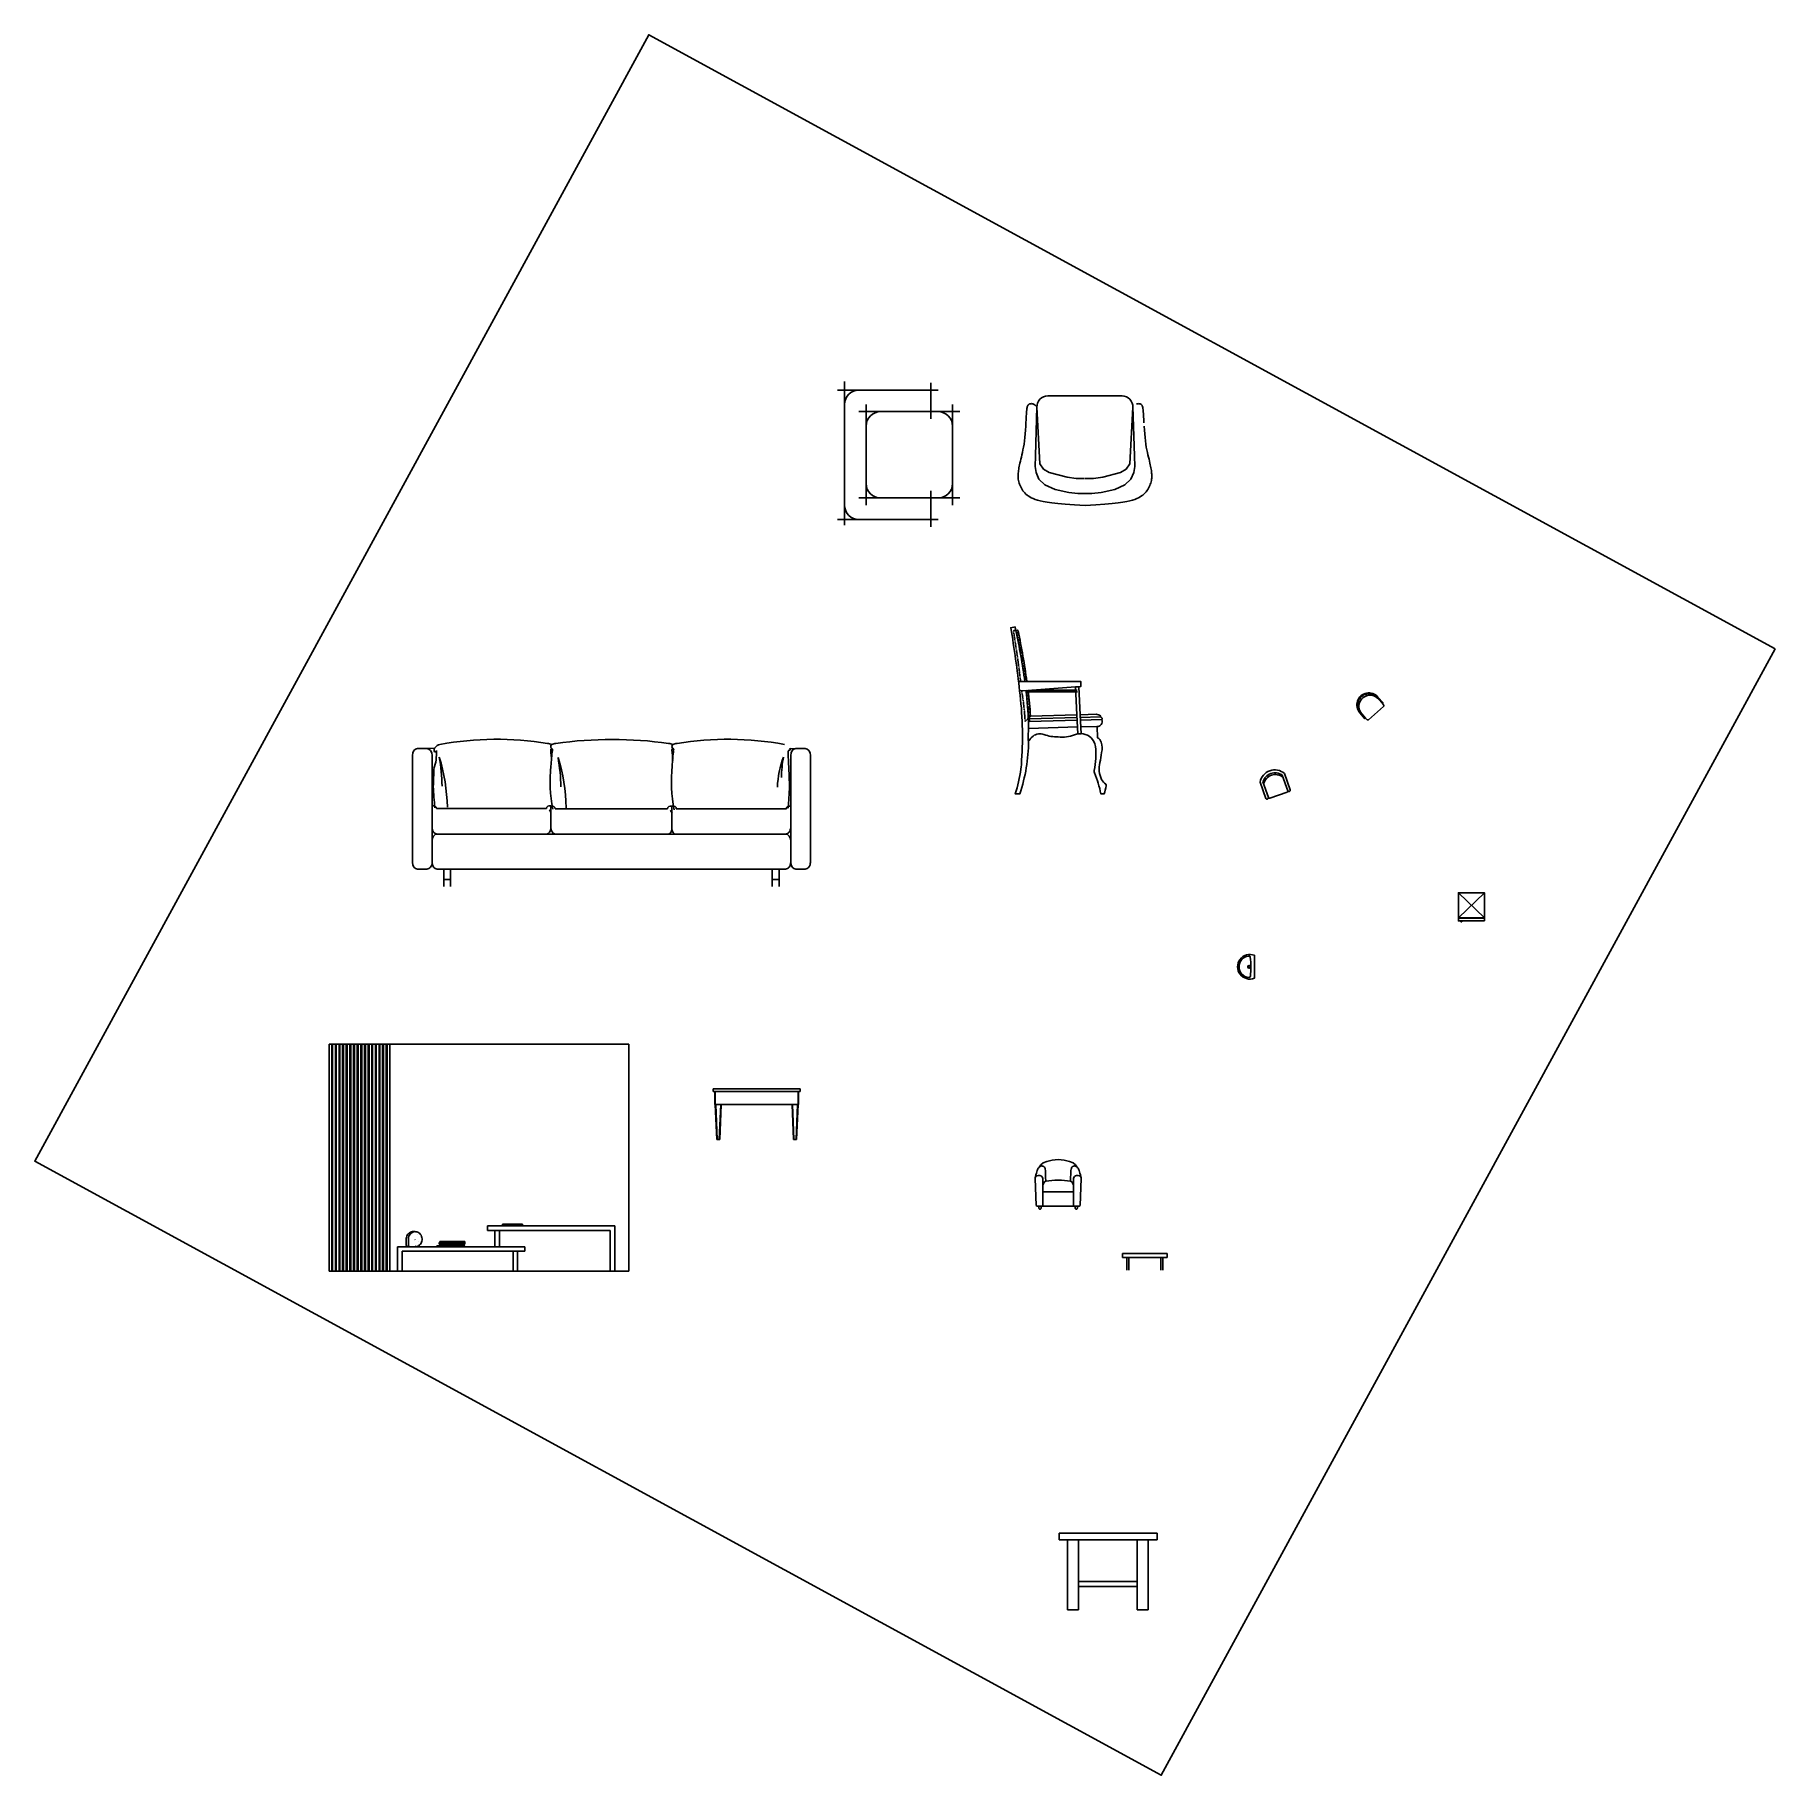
# Model space of a CAD drawing. Header units: millimetres. Extents: x -178199094 to 13669908, y -30538122 to 6091408.
# Drawn here: x 6706975 to 6753879, y 303451 to 350355 of the extents above; entities that cross this region are included whole.
import ezdxf

# ---------------------------------------------------------------- set-up
doc = ezdxf.new("R2010")
doc.units = ezdxf.units.MM
doc.linetypes.add('DASHED', pattern=[0.75, 0.5, -0.25])
for name, color, linetype in [('135', 135, 'Continuous'), ('3', 3, 'Continuous'), ('4', 4, 'Continuous'), ('7', 5, 'Continuous'), ('8', 8, 'Continuous'), ('B-SANTECH', 123, 'Continuous'), ('BH', 8, 'Continuous'), ('CYAN', 4, 'Continuous'), ('Edges', 7, 'Continuous'), ('KITSHEN', 44, 'Continuous'), ('Layer15', 141, 'Continuous'), ('NOITHAT', 21, 'Continuous'), ('TEFRIS', 11, 'Continuous'), ('VATDUNG', 9, 'Continuous'), ('家', 40, 'Continuous')]:
    doc.layers.add(name, color=color, linetype=linetype)
pattern_1 = [(45, (3814.075, 4402.546), (-8.838835, 8.838835), []), (135, (3814.075, 4402.546), (-26.516504, 8.838835), [31.25, -18.75])]

# ---------------------------------------------------------------- blocks, each defined once
blk = doc.blocks.new('ERGEGR')
at = {"layer": 'B-SANTECH', "color": 33}
blk.add_line((64596, -14571), (64598, -15179), dxfattribs=at)
for radius in [37.3, 27.3]:
    blk.add_circle((64456, -14876), radius, dxfattribs=at)
for centre, radius, start, end in [((64475, -14875), 327, 68.3175, 292.007), ((64475, -14875), 287, 96.5349, 263.7896), ((64447, -14629), 40, 7.8264, 96.5349), ((62621, -14880), 1883, 352.4981, 7.8264), ((64448, -15121), 40, 263.7896, 352.4981)]:
    blk.add_arc(centre, radius, start, end, dxfattribs=at)
blk = doc.blocks.new('ref pln 02')
at = {"layer": 'KITSHEN', "color": 252}
for p, q in [((5366.1, -50.4), (5301.6, 12.1)), ((5301.6, -50.4), (5366.1, 12.1)), ((5308.1, -57.9), (5308.1, -60.2)), ((5308.1, -60.2), (5310.2, -60.2)), ((5310.2, -60.2), (5310.2, -57.9))]:
    blk.add_line(p, q, dxfattribs=at)
at = {"layer": 'KITSHEN', "color": 167}
for p, q in [((5301.6, -50.4), (5366.1, -50.4)), ((5301.6, -51.4), (5366.1, -51.4))]:
    blk.add_line(p, q, dxfattribs=at)
at = {"layer": 'KITSHEN', "color": 67}
blk.add_lwpolyline([(5366.1, -57.9), (5366.1, 12.1), (5301.6, 12.1), (5301.6, -57.9)], close=True, dxfattribs=at)
at = {"layer": 'Layer15'}
blk.add_line((5301.6, 12.1), (5366.1, 12.1), dxfattribs=at)
blk = doc.blocks.new('A$C362561F3')
at = {"layer": 'VATDUNG'}
for p, q in [((164.7, 609.5), (578.3, 609.5)), ((45.4, 495.9), (44.4, 479)), ((46.3, 510.6), (45.4, 495.9)), ((47.2, 522.7), (46.3, 510.6)), ((48.2, 532.5), (47.2, 522.7)), ((49.1, 540.1), (48.2, 532.5)), ((50.2, 545.9), (49.1, 540.1)), ((51.2, 550.3), (50.2, 545.9)), ((52.4, 553.6), (51.2, 550.3)), ((53.6, 556.1), (52.4, 553.6)), ((54.9, 558.1), (53.6, 556.1)), ((56.3, 559.8), (54.9, 558.1)), ((57.9, 561.4), (56.3, 559.8)), ((59.6, 562.8), (57.9, 561.4)), ((61.6, 564), (59.6, 562.8)), ((63.7, 564.9), (61.6, 564)), ((66, 565.7), (63.7, 564.9)), ((68.6, 566.3), (66, 565.7)), ((71.4, 566.6), (68.6, 566.3)), ((74.6, 566.7), (71.4, 566.6)), ((78, 566.4), (74.6, 566.7)), ((81.7, 565.7), (78, 566.4)), ((85.7, 564.3), (81.7, 565.7)), ((90, 562.1), (85.7, 564.3)), ((94.6, 559), (90, 562.1)), ((99.5, 554.8), (94.6, 559)), ((104.7, 549.5), (95.9, 277.2)), ((104.7, 549.5), (99.5, 554.8)), ((121.6, 231.3), (104.8, 546.3)), ((104.9, 544.2), (105.3, 543.5)), ((105.3, 543.5), (105, 543.5)), ((638.2, 546.3), (621.4, 231.3)), ((638.4, 549.5), (647.2, 277.2)), ((657.5, 564.3), (661.5, 565.7)), ((661.5, 565.7), (665.2, 566.4)), ((665.2, 566.4), (668.6, 566.7)), ((668.6, 566.7), (671.7, 566.6)), ((671.7, 566.6), (674.6, 566.3)), ((674.6, 566.3), (677.2, 565.7)), ((677.2, 565.7), (679.5, 564.9)), ((679.5, 564.9), (681.6, 564)), ((681.6, 564), (683.5, 562.8)), ((683.5, 562.8), (685.3, 561.4)), ((685.3, 561.4), (686.8, 559.8)), ((686.8, 559.8), (688.3, 558.1)), ((688.3, 558.1), (689.6, 556.1)), ((689.6, 556.1), (690.8, 553.6)), ((690.8, 553.6), (692, 550.3)), ((692, 550.3), (693, 545.9)), ((693, 545.9), (694, 540.1)), ((694, 540.1), (695, 532.5)), ((695, 532.5), (695.9, 522.7)), ((695.9, 522.7), (696.8, 510.6)), ((696.8, 510.6), (697.8, 495.9)), ((697.8, 495.9), (698.7, 479)), ((39.3, 399.5), (37.4, 379.2)), ((40.8, 420.1), (39.3, 399.5)), ((42.2, 440.6), (40.8, 420.1)), ((43.4, 460.4), (42.2, 440.6)), ((44.4, 479), (43.4, 460.4)), ((698.7, 479), (699.8, 460.4)), ((701, 440.6), (702.3, 420.1)), ((702.3, 420.1), (703.9, 399.5)), ((703.9, 399.5), (705.7, 379.2)), ((24.2, 294.7), (21.2, 281.3)), ((27.2, 309.2), (24.2, 294.7)), ((30.1, 324.8), (27.2, 309.2)), ((32.8, 341.6), (30.1, 324.8)), ((35.3, 359.8), (32.8, 341.6)), ((37.4, 379.2), (35.3, 359.8)), ((705.7, 379.2), (707.9, 359.8)), ((707.9, 359.8), (710.3, 341.6)), ((710.3, 341.6), (713, 324.8)), ((713, 324.8), (716, 309.2)), ((716, 309.2), (719, 294.7)), ((719, 294.7), (722, 281.3)), ((2.3, 195), (1.4, 187.8)), ((3.4, 202.5), (2.3, 195)), ((4.7, 210.3), (3.4, 202.5)), ((6.3, 218.6), (4.7, 210.3)), ((8.1, 227.3), (6.3, 218.6)), ((10.3, 236.6), (8.1, 227.3)), ((12.6, 246.6), (10.3, 236.6)), ((15.3, 257.3), (12.6, 246.6)), ((18.2, 268.8), (15.3, 257.3)), ((21.2, 281.3), (18.2, 268.8)), ((95.9, 277.2), (94.1, 216.6)), ((94.1, 216.6), (99.6, 183.5)), ((141.9, 201.9), (121.6, 231.3)), ((173.1, 183.5), (141.9, 201.9)), ((601.2, 201.9), (569.9, 183.5)), ((621.4, 231.3), (601.2, 201.9)), ((649.1, 216.6), (643.6, 183.5)), ((647.2, 277.2), (649.1, 216.6)), ((722, 281.3), (725, 268.8)), ((725, 268.8), (727.9, 257.3)), ((727.9, 257.3), (730.5, 246.6)), ((730.5, 246.6), (732.9, 236.6)), ((732.9, 236.6), (735, 227.3)), ((735, 227.3), (736.9, 218.6)), ((736.9, 218.6), (738.5, 210.3)), ((738.5, 210.3), (739.8, 202.5)), ((739.8, 202.5), (740.9, 195)), ((740.9, 195), (741.8, 187.8)), ((0.2, 173.8), (0, 166.9)), ((0, 166.9), (0, 160)), ((0, 160), (0.4, 153.2)), ((0.7, 180.8), (0.2, 173.8)), ((0.4, 153.2), (1.1, 146.3)), ((1.4, 187.8), (0.7, 180.8)), ((1.1, 146.3), (2.2, 139.4)), ((2.2, 139.4), (3.7, 132.4)), ((3.7, 132.4), (5.6, 125.4)), ((5.6, 125.4), (8, 118.2)), ((8, 118.2), (10.9, 111)), ((10.9, 111), (14.3, 103.8)), ((14.3, 103.8), (18.1, 96.7)), ((99.6, 183.5), (116.1, 146.8)), ((116.1, 146.8), (149.2, 115.6)), ((149.2, 115.6), (206.2, 89.9)), ((272.3, 157.8), (173.1, 183.5)), ((323.7, 150.5), (272.3, 157.8)), ((369.7, 150.5), (323.7, 150.5)), ((419.3, 150.5), (373.4, 150.5)), ((470.7, 157.8), (419.3, 150.5)), ((569.9, 183.5), (470.7, 157.8)), ((594, 115.6), (537, 89.9)), ((627, 146.8), (594, 115.6)), ((643.6, 183.5), (627, 146.8)), ((728.9, 103.8), (725.1, 96.7)), ((732.3, 111), (728.9, 103.8)), ((735.1, 118.2), (732.3, 111)), ((737.6, 125.4), (735.1, 118.2)), ((739.5, 132.4), (737.6, 125.4)), ((741, 139.4), (739.5, 132.4)), ((742.1, 146.3), (741, 139.4)), ((741.8, 187.8), (742.5, 180.8)), ((742.8, 153.2), (742.1, 146.3)), ((742.5, 180.8), (742.9, 173.8)), ((743.1, 160), (742.8, 153.2)), ((742.9, 173.8), (743.2, 166.9)), ((743.2, 166.9), (743.1, 160)), ((18.1, 96.7), (22.3, 89.6)), ((22.3, 89.6), (27, 82.8)), ((27, 82.8), (32, 76.3)), ((32, 76.3), (37.4, 70)), ((37.4, 70), (43.3, 64.1)), ((43.3, 64.1), (49.6, 58.5)), ((49.6, 58.5), (56.7, 53.3)), ((56.7, 53.3), (64.6, 48.3)), ((64.6, 48.3), (73.5, 43.5)), ((73.5, 43.5), (83.5, 39)), ((83.5, 39), (94.8, 34.6)), ((94.8, 34.6), (107.6, 30.4)), ((107.6, 30.4), (122.1, 26.2)), ((122.1, 26.2), (139.5, 22.2)), ((139.5, 22.2), (161, 18.3)), ((161, 18.3), (187.9, 14.4)), ((187.9, 14.4), (221.3, 10.7)), ((206.2, 89.9), (281.5, 73.4)), ((221.3, 10.7), (262.5, 7)), ((262.5, 7), (312.8, 3.5)), ((281.5, 73.4), (332.9, 67.9)), ((312.8, 3.5), (373.4, 0)), ((332.9, 67.9), (373.4, 67.9)), ((410.2, 67.9), (369.8, 67.9)), ((432.8, 3.5), (373.4, 0)), ((461.7, 73.4), (410.2, 67.9)), ((482.2, 7), (432.8, 3.5)), ((537, 89.9), (461.7, 73.4)), ((522.8, 10.7), (482.2, 7)), ((555.7, 14.4), (522.8, 10.7)), ((582.3, 18.3), (555.7, 14.4)), ((603.7, 22.2), (582.3, 18.3)), ((621.1, 26.2), (603.7, 22.2)), ((635.6, 30.4), (621.1, 26.2)), ((648.4, 34.6), (635.6, 30.4)), ((659.7, 39), (648.4, 34.6)), ((669.7, 43.5), (659.7, 39)), ((678.6, 48.3), (669.7, 43.5)), ((686.5, 53.3), (678.6, 48.3)), ((693.5, 58.5), (686.5, 53.3)), ((699.9, 64.1), (693.5, 58.5)), ((705.7, 70), (699.9, 64.1)), ((711.2, 76.3), (705.7, 70)), ((716.2, 82.8), (711.2, 76.3)), ((720.9, 89.6), (716.2, 82.8)), ((725.1, 96.7), (720.9, 89.6))]:
    blk.add_line(p, q, dxfattribs=at)
for centre, start, end in [((164.7, 549.5), 90, 183.05866), ((578.3, 549.5), 356.94134, 90)]:
    blk.add_arc(centre, 60, start, end, dxfattribs=at)
blk = doc.blocks.new('A$C5CEB2E67')
at = {"layer": 'NOITHAT'}
for points in [[(40, 8.2), (40, 808.2)], [(520, 600), (520, 800)], [(560, 760), (0, 760)], [(160, 120), (160, 680)], [(520, 760), (520, 640)], [(640, 120), (640, 680)], [(120, 640), (680, 640)], [(520, 200), (520, 0)], [(120, 160), (680, 160)], [(520, 160), (520, 40)], [(560, 40), (0, 40)]]:
    blk.add_lwpolyline(points, dxfattribs=at)
blk.add_lwpolyline([(520, 40), (120, 40, -0.414214), (40, 120), (40, 680, -0.414214), (120, 760), (520, 760)], format="xyb", dxfattribs=at)
blk.add_lwpolyline([(240, 160), (560, 160, 0.414214), (640, 240), (640, 560, 0.414214), (560, 640), (240, 640, 0.414214), (160, 560), (160, 240, 0.414214)], format="xyb", close=True, dxfattribs=at)
blk = doc.blocks.new('A$C77527AF9')
at = {"layer": '3'}
for p, q in [((805, 820), (805, 820)), ((1505, 820), (1505, 820))]:
    blk.add_line(p, q, dxfattribs=at)
at = {"layer": '3', "ltscale": 40}
for p, q in [((800, 463), (800, 340)), ((1500, 463), (1500, 334)), ((775, 302), (824, 302)), ((1475, 302), (1525, 302))]:
    blk.add_line(p, q, dxfattribs=at)
at = {"layer": '3'}
for centre, major_axis, ratio, start_param, end_param in [((808, 809), (0, 11.4), 0.769231, 0.448, 2.707087), ((835, 709), (0, 117), 0.769231, 0.340746, 0.351527), ((1508, 809), (0, 11.4), 0.769231, 0.448, 2.707087), ((1535, 709), (0, 117), 0.769231, 0.340746, 0.351527), ((809, 787), (0, 12.3), 0.769231, 0.437385, 1.631433), ((-184, 605), (0, 1291), 0.769231, -1.476361, -1.429899), ((1791, 609), (-952, 302), 0.91247, 0.140705, 0.240303), ((801, 787), (0, 12.3), 0.769231, 4.651753, 5.938601), ((1509, 787), (0, 12.3), 0.769231, 0.437385, 1.631433), ((516, 605), (0, 1291), 0.769231, -1.476361, -1.429899), ((2491, 609), (-952, 302), 0.91247, 0.140705, 0.240303), ((1501, 787), (0, 12.3), 0.769231, 4.651753, 5.938601), ((1112, 597), (-7, 507), 0.623927, 1.365213, 1.865604), ((1820, 596), (-7, 517), 0.625276, 1.367667, 1.86237), ((831, 477), (0, 62.2), 0.769231, 2.150399, 2.486578), ((1531, 474), (0, 62.2), 0.769231, 2.150399, 2.486578)]:
    blk.add_ellipse(centre, major_axis=major_axis, ratio=ratio, start_param=start_param, end_param=end_param, dxfattribs=at)
at = {"layer": '3', "ltscale": 40, "extrusion": (0, 0, -1)}
for centre, major_axis, ratio, start_param, end_param in [((-408, 438), (-11, 820), 0.744314, 1.193777, 1.557311), ((-700, 544), (186, 916), 0.929476, 1.163979, 1.347327), ((279, 435), (-11, 820), 0.744314, 1.193777, 1.557311), ((-14, 541), (186, 916), 0.929476, 1.163979, 1.347327), ((2571, 528), (-141, 488), 0.900968, -1.226581, -0.865946), ((2786, 597), (-505, 433), 0.957608, -0.679486, -0.496138)]:
    blk.add_ellipse(centre, major_axis=major_axis, ratio=ratio, start_param=start_param, end_param=end_param, dxfattribs=at)
at = {"layer": '4'}
for p, q in [((181, 0), (181, 100)), ((221, 0), (221, 100)), ((2079, 0), (2079, 100)), ((2119, 0), (2119, 100))]:
    blk.add_line(p, q, dxfattribs=at)
at = {"layer": '7'}
for p, q in [((0, 757), (0, 139)), ((84, 796), (30, 796)), ((114, 139), (114, 757)), ((2186, 139), (2186, 757)), ((2216, 796), (2270, 796)), ((114, 465), (114, 187)), ((114, 463), (114, 139)), ((139, 450), (775, 450)), ((825, 448), (1475, 448)), ((2161, 448), (1525, 448)), ((2186, 463), (2186, 184)), ((2186, 461), (2186, 139)), ((775, 302), (144, 302)), ((1475, 302), (824, 302)), ((2156, 302), (1525, 302)), ((84, 100), (30, 100)), ((1525, 100), (144, 100)), ((221, 39), (181, 39)), ((2156, 100), (1525, 100)), ((2079, 39), (2119, 39)), ((2216, 100), (2270, 100))]:
    blk.add_line(p, q, dxfattribs=at)
blk.add_lwpolyline([(2300, 757), (2300, 139)], dxfattribs=at)
at = {"layer": '7', "extrusion": (0, 0, -1)}
for centre, major_axis, ratio, start_param, end_param in [((163, 763), (0, 57.3), 0.769231, -0.899741, -0.081086), ((487, -2216), (0, 3066), 0.769231, -0.139303, 0.124884), ((775, 709), (0, 117), 0.769231, 0.065344, 0.340746), ((835, 709), (0, 117), 0.769231, -0.340746, -0.065344), ((1155, -3118), (0, 3967), 0.769231, -0.106952, 0.106952), ((1475, 709), (0, 117), 0.769231, 0.065344, 0.340746), ((1535, 709), (0, 117), 0.769231, -0.340746, -0.065344), ((1823, -2216), (0, 3066), 0.769231, -0.124884, 0.139303), ((30, 757), (0, 39), 0.769231, -1.570796, 0), ((84, 757), (0, 39), 0.769231, 0, 1.570796), ((-167, 790), (-264, 167), 0.931104, 2.56383, 2.922), ((146, 787), (0, 26.3), 0.769231, 4.321271, 5.178993), ((130, 790), (0, 13.2), 0.769231, 2.023304, 3.333441), ((2174, 795), (0, 11.1), 0.769231, 1.208218, 3.429114), ((13648, 1404), (11242, 2466), 0.952343, 3.302082, 3.311539), ((2216, 757), (0, 39), 0.769231, -1.570796, 0), ((2270, 757), (0, 39), 0.769231, 0, 1.570796), ((113, 442), (22.9, 17.9), 0.686791, -1.042059, 0.528737), ((801, 442), (-22.9, 17.9), 0.686791, -0.528737, 1.042059), ((799, 440), (22.9, 17.9), 0.686791, -1.042059, 0.528737), ((1501, 440), (-22.9, 17.9), 0.686791, -0.528737, 1.042059), ((1499, 440), (22.9, 17.9), 0.686791, -1.042059, 0.528737), ((2187, 440), (-22.9, 17.9), 0.686791, -0.528737, 1.042059), ((144, 341), (0, 39), 0.769231, 3.141593, 4.712389), ((144, 263), (0, 39), 0.769231, 4.712389, 6.283185), ((773, 337), (0, 35.4), 0.769231, 1.604989, 3.058967), ((830, 340), (0, 39), 0.769231, 3.338854, 4.712389), ((1475, 334), (0, 32.5), 0.769231, 1.570796, 3.141593), ((1525, 334), (0, 32.5), 0.769231, 3.141593, 4.712389), ((2156, 341), (0, 39), 0.769231, 1.570796, 3.141593), ((2156, 263), (0, 39), 0.769231, 0, 1.570796), ((30, 139), (0, 39), 0.769231, 3.141593, 4.712389), ((84, 139), (0, 39), 0.769231, 1.570796, 3.141593), ((144, 139), (0, 39), 0.769231, 3.141593, 4.712389), ((2156, 139), (0, 39), 0.769231, 1.570796, 3.141593), ((2216, 139), (0, 39), 0.769231, 3.141593, 4.712389), ((2270, 139), (0, 39), 0.769231, 1.570796, 3.141593)]:
    blk.add_ellipse(centre, major_axis=major_axis, ratio=ratio, start_param=start_param, end_param=end_param, dxfattribs=at)
at = {"layer": '7'}
for centre, major_axis, ratio, start_param, end_param in [((-11353, 1358), (0, 14936), 0.769231, 4.660057, 4.666994), ((13653, 1358), (0, 14936), 0.769231, 1.616192, 1.623129), ((1803, 831), (-112, 3546), 0.476946, 1.627409, 1.662414), ((393, 839), (115, 3724), 0.482301, 4.622993, 4.65696)]:
    blk.add_ellipse(centre, major_axis=major_axis, ratio=ratio, start_param=start_param, end_param=end_param, dxfattribs=at)
at = {"layer": 'BH'}
for p, q in [((84, 796), (128, 799)), ((2216, 796), (2182, 795))]:
    blk.add_line(p, q, dxfattribs=at)
blk = doc.blocks.new('A$C78E97734')
at = {"layer": 'BH'}
h = blk.add_hatch(dxfattribs=at)
h.set_pattern_fill('ANSI38', color=256, scale=100, style=0)
h.set_pattern_definition(pattern_1)
h.paths.add_polyline_path([(81, 650), (93, 650, 0.020909), (42, 942, 0.385369), (37, 946), (29, 945, -0.021203)])
h = blk.add_hatch(dxfattribs=at)
h.set_pattern_fill('ANSI38', color=256, scale=100, style=0)
h.set_pattern_definition(pattern_1)
h.paths.add_polyline_path([(99, 598), (87, 598, -0.027668), (101, 437), (114, 450, 0.025625)])
at = {"layer": '3'}
for p, q in [((382, 441, -40), (107, 434, -40)), ((383, 426, -40), (107, 419, -40)), ((518, 445, -40), (402, 442, -40)), ((527, 430, -40), (403, 427, -40))]:
    blk.add_line(p, q, dxfattribs=at)
at = {"layer": '3', "linetype": 'DASHED', "ltscale": 10, "elevation": -40}
for points in [[(57, 650, 0.010582), (16, 939, -0.42857), (20, 944), (29, 945)], [(101, 437), (83, 418, 0.031779), (63, 596)]]:
    blk.add_lwpolyline(points, format="xyb", dxfattribs=at)
at = {"layer": '3'}
for centre, radius, start, end in [((107, 414, -40), 5, 91.5, 180.9779), ((268, 440, -40), 161, 178.9334, 187.5975)]:
    blk.add_arc(centre, radius, start, end, dxfattribs=at)
at = {"layer": '4'}
blk.add_line((114, 450, -40), (101, 437, -40), dxfattribs=at)
at = {"layer": '4', "elevation": -40}
blk.add_lwpolyline([(103, 306, 0.272531), (106, 308, -0.092479), (129, 334, -0.257283), (192, 343, 0.084622), (274, 329, 0.125177), (368, 341, -0.297094), (464, 325, -0.165525), (489, 275, -0.086029), (482, 136, 0.148955), (484, 121, -0.044934), (521, 0), (539, 0, 0.054092), (551, 46, 0.308067), (549, 56, -0.124003), (525, 83, -0.17049), (515, 181, 0.011539), (525, 239, 0.133714), (523, 299, 0.166012), (501, 325), (499, 390), (505, 390, 0.144284), (523, 401, 0.272419), (527, 430, 0.169711), (528, 437, 0.251557), (518, 445, 0.53986), (518, 452, 0.147718), (493, 460), (402, 458), (394, 619), (404, 620), (404, 650), (93, 650, 0.020909), (42, 942, 0.385369), (37, 946), (29, 945, 0.001417), (25, 965), (0, 960, -0.013408), (51, 595, -0.047859), (63, 195, -0.032896), (58, 143, -0.051231), (26, 0), (52, 0, 0.079568), (103, 306)], format="xyb", dxfattribs=at)
at = {"layer": '7'}
for p, q in [((374, 618, -40), (394, 619, -40)), ((385, 387, -40), (104, 379, -40))]:
    blk.add_line(p, q, dxfattribs=at)
at = {"layer": '7', "elevation": -40}
blk.add_lwpolyline([(29, 945, -0.021203), (81, 650)], format="xyb", dxfattribs=at)
for points in [[(93, 650), (45, 650)], [(51, 595), (99, 598)], [(382, 457), (387, 347), (407, 348), (402, 458)], [(405, 387), (499, 390)]]:
    blk.add_lwpolyline(points, dxfattribs=at)
blk.add_lwpolyline([(99, 598), (374, 618), (382, 457), (114, 450, 0.025625)], format="xyb", close=True, dxfattribs=at)
at = {"layer": '7'}
for start, end in [(0.9779, 8.2429), (356.8471, 0.9779)]:
    blk.add_arc((-1352, 389, -40), 1454, start, end, dxfattribs=at)
blk = doc.blocks.new('A$C1EDB0030')
at = {"layer": '135'}
for p, q in [((15, 572), (22, 599)), ((22, 599), (28, 621)), ((28, 621), (35, 639)), ((35, 639), (41, 655)), ((41, 655), (47, 667)), ((47, 667), (54, 678)), ((54, 678), (60, 687)), ((60, 687), (67, 695)), ((67, 695), (74, 701)), ((74, 701), (81, 706)), ((81, 706), (88, 710)), ((88, 710), (95, 713)), ((95, 713), (101, 715)), ((101, 715), (108, 716)), ((108, 716), (115, 716)), ((115, 716), (122, 715)), ((122, 715), (128, 714)), ((128, 714), (134, 712)), ((134, 712), (140, 709)), ((140, 709), (146, 705)), ((146, 705), (151, 700)), ((151, 700), (156, 694)), ((156, 694), (161, 687)), ((161, 687), (165, 677)), ((165, 677), (168, 663)), ((168, 663), (171, 643)), ((171, 643), (174, 614)), ((174, 614), (175, 577)), ((593, 614), (591, 577)), ((595, 643), (593, 614)), ((598, 663), (595, 643)), ((602, 677), (598, 663)), ((606, 687), (602, 677)), ((610, 694), (606, 687)), ((615, 700), (610, 694)), ((621, 705), (615, 700)), ((626, 709), (621, 705)), ((632, 712), (626, 709)), ((638, 714), (632, 712)), ((645, 715), (638, 714)), ((652, 716), (645, 715)), ((658, 716), (652, 716)), ((665, 715), (658, 716)), ((672, 713), (665, 715)), ((679, 710), (672, 713)), ((686, 706), (679, 710)), ((693, 701), (686, 706)), ((699, 695), (693, 701)), ((706, 687), (699, 695)), ((713, 678), (706, 687)), ((719, 667), (713, 678)), ((725, 655), (719, 667)), ((732, 639), (725, 655)), ((738, 621), (732, 639)), ((745, 599), (738, 621)), ((752, 572), (745, 599)), ((0, 506), (8, 542)), ((8, 542), (15, 572)), ((50, 556), (78, 556)), ((128, 506), (128, 49)), ((175, 577), (176, 528)), ((176, 528), (177, 466)), ((591, 577), (590, 528)), ((590, 528), (590, 466)), ((639, 506), (639, 49)), ((716, 556), (689, 556)), ((759, 542), (752, 572)), ((766, 506), (759, 542)), ((50, 49), (716, 49))]:
    blk.add_line(p, q, dxfattribs=at)
for points in [[(72, 700), (97, 736), (135, 766), (194, 791), (285, 811), (383, 822)], [(694, 700), (670, 736), (632, 766), (572, 791), (482, 811), (383, 822)], [(0, 506), (21, 59)], [(128, 402), (155, 452), (177, 466), (326, 479), (404, 479)], [(639, 402), (611, 452), (590, 466), (440, 479), (362, 479)], [(766, 506), (746, 59)], [(128, 287), (639, 287)]]:
    blk.add_lwpolyline(points, dxfattribs=at)
for points in [[(62, 49, 0.097168), (62, 23, 0.071406), (67, 11, 0.106417), (75, 2, 0.159042), (83, 0, 0.159042), (90, 2, 0.106417), (98, 11, 0.071406), (103, 23, 0.057738), (104, 38, 0.03921), (104, 49, 0.071406)], [(705, 49, -0.097168), (704, 23, -0.071406), (699, 11, -0.106417), (692, 2, -0.159042), (684, 0, -0.159042), (676, 2, -0.106417), (668, 11, -0.071406), (664, 23, -0.057738), (662, 38, -0.03921), (663, 49, -0.071406)]]:
    blk.add_lwpolyline(points, format="xyb", dxfattribs=at)
for centre, start, end in [((50, 506), 90, 180), ((78, 506), 0, 90), ((689, 506), 90, 180), ((716, 506), 0, 90), ((50, 99), 233.851, 270), ((716, 99), 270, 306.149)]:
    blk.add_arc(centre, 50, start, end, dxfattribs=at)
blk = doc.blocks.new('A$C36435284')
at = {"layer": '8', "linetype": 'Continuous'}
for p, q in [((18, 450), (18, 330)), ((21, 450), (21, 330)), ((23, 330), (36, 0)), ((24, 330), (38, 0)), ((39, 0), (26, 330)), ((73, 330), (59, 0)), ((76, 330), (61, 0)), ((77, 330), (62, 0)), ((759, 0), (745, 330)), ((747, 330), (761, 0)), ((748, 330), (762, 0)), ((795, 330), (782, 0)), ((797, 330), (783, 0)), ((798, 330), (785, 0)), ((800, 330), (800, 450)), ((803, 450), (803, 330))]:
    blk.add_line(p, q, dxfattribs=at)
at = {"layer": 'CYAN', "linetype": 'Continuous'}
for p, q in [((0, 476), (821, 476)), ((0, 476), (821, 476)), ((0, 450), (0, 476)), ((0, 450), (0, 476)), ((821, 450), (0, 450)), ((821, 450), (0, 450)), ((17, 330), (17, 450)), ((17, 330), (17, 450)), ((17, 330), (17, 450)), ((18, 330), (17, 330)), ((18, 330), (17, 330)), ((17, 330), (17, 330)), ((17, 330), (17, 330)), ((21, 330), (18, 330)), ((21, 330), (18, 330)), ((800, 330), (21, 330)), ((800, 330), (21, 330)), ((36, 0), (21, 330)), ((36, 0), (21, 330)), ((77, 330), (64, 0)), ((77, 330), (64, 0)), ((759, 0), (744, 330)), ((759, 0), (744, 330)), ((800, 330), (785, 0)), ((800, 330), (785, 0)), ((803, 330), (800, 330)), ((803, 330), (800, 330)), ((804, 330), (803, 330)), ((804, 330), (803, 330)), ((804, 450), (804, 330)), ((804, 450), (804, 330)), ((804, 330), (804, 450)), ((804, 330), (804, 330)), ((804, 330), (804, 330)), ((821, 476), (821, 450)), ((821, 476), (821, 450)), ((36, 0), (36, 0)), ((38, 0), (36, 0)), ((36, 0), (36, 0)), ((38, 0), (36, 0)), ((39, 0), (38, 0)), ((38, 0), (39, 0)), ((59, 0), (39, 0)), ((59, 0), (39, 0)), ((61, 0), (59, 0)), ((61, 0), (59, 0)), ((62, 0), (61, 0)), ((62, 0), (61, 0)), ((64, 0), (62, 0)), ((64, 0), (62, 0)), ((759, 0), (759, 0)), ((761, 0), (759, 0)), ((761, 0), (759, 0)), ((759, 0), (759, 0)), ((762, 0), (761, 0)), ((762, 0), (761, 0)), ((782, 0), (762, 0)), ((782, 0), (762, 0)), ((783, 0), (782, 0)), ((783, 0), (782, 0)), ((785, 0), (783, 0)), ((785, 0), (783, 0)), ((785, 0), (785, 0)), ((785, 0), (785, 0))]:
    blk.add_line(p, q, dxfattribs=at)

msp = doc.modelspace()

# ---------------------------------------------------------------- linework, layer by layer
at = {"color": 18, "ltscale": 0.03, "true_color": 0x000000}
for p, q in [((6740150.94301, 329771.19602), (6739994.79827, 330214.50045)), ((6740655.03892, 330447.05645), (6740811.18366, 330003.75202)), ((6740722.11424, 329940.57259), (6740259.94579, 329777.78339))]:
    msp.add_line(p, q, dxfattribs=at)
at = {"color": 18, "true_color": 0x000000}
for p, q in [((6740221.68308, 329796.11274), (6740072.70901, 330219.0592)), ((6740591.46952, 330401.78177), (6740740.44359, 329978.8353))]:
    msp.add_line(p, q, dxfattribs=at)
at = {"color": 1, "lineweight": 30}
msp.add_lwpolyline([(6753878.84888, 333807.40173), (6723522.1407, 350354.68044), (6706974.86199, 319997.97227), (6737331.57017, 303450.69355)], close=True, dxfattribs=at)
at = {"color": 18, "ltscale": 0.03, "true_color": 0x000000}
msp.add_lwpolyline([(6742839.67467, 331937.97214), (6742820.78959, 331921.59063), (6742683.18492, 332080.22529, -1), (6743174.19697, 332506.1445), (6743311.80163, 332347.50984), (6743292.91656, 332331.12833), (6743325.67957, 332293.35817, -0.4142135624), (6743322.67529, 332251.03827), (6742914.75759, 331897.19769, -0.4142135624), (6742872.43769, 331900.20198)], format="xyb", close=True, dxfattribs=at)
at = {"color": 18, "true_color": 0x000000}
for points in [[(6743188.0749, 332451.99283), (6743155.31189, 332489.76299, 1), (6742702.07, 332096.6068), (6742734.83302, 332058.83664)], [(6743292.91656, 332331.12833), (6743188.0749, 332451.99283, 1), (6742734.83302, 332058.83664)]]:
    msp.add_lwpolyline(points, format="xyb", dxfattribs=at)
msp.add_lwpolyline([(6742734.83302, 332058.83664), (6742839.67467, 331937.97214)], dxfattribs=at)
at = {"color": 18, "ltscale": 0.03, "true_color": 0x000000}
for centre, radius, start, end in [((6740393.43956, 330136.24326), 406.25, 49.91398656, 168.89351176), ((6740183.50992, 329791.61264), 38.4375, 212.084132671, 6.723365678), ((6740249.97911, 329806.07942), 30, 199.403749169, 289.403749154), ((6740712.14756, 329968.86862), 30, 289.403749154, 19.403749169), ((6740773.01049, 329999.25192), 38.4375, 212.084132671, 6.723365678)]:
    msp.add_arc(centre, radius, start, end, dxfattribs=at)
at = {"color": 18, "true_color": 0x000000}
for centre in [(6740393.43956, 330136.24326), (6740411.05263, 330086.23867)]:
    msp.add_arc(centre, 331.25, 53.285624358, 165.521873976, dxfattribs=at)
at = {"layer": '3', "linetype": 'ByBlock'}
msp.add_line((6733849.45342, 332694.47828, 188.67777), (6735070.94919, 332694.47828, 188.67777), dxfattribs=at)
at = {"layer": '7'}
msp.add_line((6733743.51266, 332647.84022, 188.67777), (6735073.07598, 332647.84022, 188.67777), dxfattribs=at)
at = {"layer": 'Edges'}
for p, q in [((6714904.10761, 323154.75879), (6714904.10761, 317031.73844)), ((6714904.10761, 323154.75879), (6714977.58386, 323154.75879)), ((6714977.58386, 323154.75879), (6714977.58386, 317031.73844)), ((6715002.07594, 323154.75879), (6714977.58386, 323154.75879)), ((6715002.07594, 317031.73844), (6715002.07594, 323154.75879)), ((6715002.07594, 323154.75879), (6715075.55218, 323154.75879)), ((6715075.55218, 323154.75879), (6715075.55218, 317031.73844)), ((6715100.04426, 323154.75879), (6715075.55218, 323154.75879)), ((6715100.04426, 317031.73844), (6715100.04426, 323154.75879)), ((6715100.04426, 323154.75879), (6715173.52051, 323154.75879)), ((6715173.52051, 323154.75879), (6715173.52051, 317031.73844)), ((6715198.01259, 323154.75879), (6715173.52051, 323154.75879)), ((6715198.01259, 317031.73844), (6715198.01259, 323154.75879)), ((6715198.01259, 323154.75879), (6715271.48883, 323154.75879)), ((6715271.48883, 323154.75879), (6715271.48883, 317031.73844)), ((6715295.98091, 323154.75879), (6715271.48883, 323154.75879)), ((6715295.98091, 317031.73844), (6715295.98091, 323154.75879)), ((6715295.98091, 323154.75879), (6715369.45716, 323154.75879)), ((6715369.45716, 323154.75879), (6715369.45716, 317031.73844)), ((6715393.94924, 323154.75879), (6715369.45716, 323154.75879)), ((6715393.94924, 317031.73844), (6715393.94924, 323154.75879)), ((6715393.94924, 323154.75879), (6715467.42548, 323154.75879)), ((6715467.42548, 323154.75879), (6715467.42548, 317031.73844)), ((6715491.91757, 323154.75879), (6715467.42548, 323154.75879)), ((6715491.91757, 317031.73844), (6715491.91757, 323154.75879)), ((6715491.91757, 323154.75879), (6715565.39381, 323154.75879)), ((6715565.39381, 323154.75879), (6715565.39381, 317031.73844)), ((6715589.88589, 323154.75879), (6715565.39381, 323154.75879)), ((6715589.88589, 317031.73844), (6715589.88589, 323154.75879)), ((6715589.88589, 323154.75879), (6715663.36214, 323154.75879)), ((6715663.36214, 323154.75879), (6715663.36214, 317031.73844)), ((6715687.85422, 323154.75879), (6715663.36214, 323154.75879)), ((6715687.85422, 317031.73844), (6715687.85422, 323154.75879)), ((6715687.85422, 323154.75879), (6715761.33046, 323154.75879)), ((6715761.33046, 323154.75879), (6715761.33046, 317031.73844)), ((6715785.82254, 323154.75879), (6715761.33046, 323154.75879)), ((6715785.82254, 317031.73844), (6715785.82254, 323154.75879)), ((6715785.82254, 323154.75879), (6715859.29879, 323154.75879)), ((6715859.29879, 323154.75879), (6715859.29879, 317031.73844)), ((6715883.79087, 323154.75879), (6715859.29879, 323154.75879)), ((6715883.79087, 317031.73844), (6715883.79087, 323154.75879)), ((6715883.79087, 323154.75879), (6715957.26711, 323154.75879)), ((6715957.26711, 323154.75879), (6715957.26711, 317031.73844)), ((6715981.75919, 323154.75879), (6715957.26711, 323154.75879)), ((6715981.75919, 317031.73844), (6715981.75919, 323154.75879)), ((6715981.75919, 323154.75879), (6716055.23544, 323154.75879)), ((6716055.23544, 323154.75879), (6716055.23544, 317031.73844)), ((6716079.72752, 323154.75879), (6716055.23544, 323154.75879)), ((6716079.72752, 317031.73844), (6716079.72752, 323154.75879)), ((6716079.72752, 323154.75879), (6716153.20376, 323154.75879)), ((6716153.20376, 323154.75879), (6716153.20376, 317031.73844)), ((6716177.69585, 323154.75879), (6716153.20376, 323154.75879)), ((6716177.69585, 317031.73844), (6716177.69585, 323154.75879)), ((6716177.69585, 323154.75879), (6716251.17209, 323154.75879)), ((6716251.17209, 323154.75879), (6716251.17209, 317031.73844)), ((6716275.66417, 323154.75879), (6716251.17209, 323154.75879)), ((6716275.66417, 317031.73844), (6716275.66417, 323154.75879)), ((6716275.66417, 323154.75879), (6716349.14042, 323154.75879)), ((6716349.14042, 323154.75879), (6716349.14042, 317031.73844)), ((6716373.6325, 323154.75879), (6716349.14042, 323154.75879)), ((6716373.6325, 317031.73844), (6716373.6325, 323154.75879)), ((6716373.6325, 323154.75879), (6716447.10874, 323154.75879)), ((6716447.10874, 323154.75879), (6716447.10874, 317031.73844)), ((6716471.60082, 323154.75879), (6716447.10874, 323154.75879)), ((6716471.60082, 317031.73844), (6716471.60082, 323154.75879)), ((6716471.60082, 323154.75879), (6716545.07707, 323154.75879)), ((6716545.07707, 323154.75879), (6716545.07707, 317031.73844)), ((6722986.49448, 323154.75879), (6716545.07707, 323154.75879)), ((6722986.49448, 317031.73844), (6722986.49448, 323154.75879)), ((6717013.47788, 318004.20214), (6717030.76825, 318029.85872)), ((6717030.76825, 318029.85872), (6717051.49212, 318052.22222)), ((6717051.49212, 318052.22222), (6717075.13919, 318070.74199)), ((6717070.67248, 318004.20214), (6717087.96286, 318029.85872)), ((6717075.13919, 318070.74199), (6717101.12718, 318084.962)), ((6717087.96286, 318029.85872), (6717108.68672, 318052.22222)), ((6717101.12718, 318084.962), (6717128.8162, 318094.5321)), ((6717108.68672, 318052.22222), (6717132.33379, 318070.74199)), ((6717128.8162, 318094.5321), (6717157.52445, 318099.21666)), ((6717132.33379, 318070.74199), (6717158.32179, 318084.962)), ((6717214.71905, 318099.21666), (6717157.52445, 318099.21666)), ((6717158.32179, 318084.962), (6717186.0108, 318094.5321)), ((6717186.0108, 318094.5321), (6717214.71905, 318099.21666)), ((6717214.71905, 318099.21666), (6717243.73962, 318098.90033)), ((6717215.64507, 318084.38976), (6717215.03499, 318084.38976)), ((6717243.73962, 318098.90033), (6717272.35795, 318093.59088)), ((6717272.35795, 318093.59088), (6717299.86935, 318083.41906)), ((6717294.49205, 318031.06582), (6717295.44529, 318031.06582)), ((6717299.86935, 318083.41906), (6717325.5964, 318068.63533)), ((6717325.5964, 318068.63533), (6717348.90561, 318049.60372)), ((6717348.90561, 318049.60372), (6717369.22303, 318026.79285)), ((6717369.22303, 318026.79285), (6717386.04839, 318000.76439)), ((6719177.97582, 318256.34251), (6719177.97582, 318133.8821)), ((6719580.61351, 318256.34251), (6719177.97582, 318256.34251)), ((6719177.97582, 318133.8821), (6719373.91247, 318133.8821)), ((6719373.91247, 318133.8821), (6719496.37288, 318133.8821)), ((6719373.91247, 318133.8821), (6719373.91247, 317693.02464)), ((6719496.37288, 318133.8821), (6719496.37288, 317693.02464)), ((6719496.37288, 318133.8821), (6722484.40681, 318133.8821)), ((6719580.61351, 318256.34251), (6719580.61351, 318302.61094)), ((6720116.68837, 318302.61094), (6719580.61351, 318302.61094)), ((6720116.68837, 318256.34251), (6719580.61351, 318256.34251)), ((6720116.68837, 318256.34251), (6720116.68837, 318302.61094)), ((6722606.86722, 318256.34251), (6720116.68837, 318256.34251)), ((6722484.40681, 318133.8821), (6722484.40681, 317031.73844)), ((6722606.86722, 318256.34251), (6722606.86722, 317031.73844)), ((6716753.25976, 317693.02464), (6716753.25976, 317031.73844)), ((6717182.89331, 317693.02464), (6716753.25976, 317693.02464)), ((6716875.72017, 317570.56423), (6716875.72017, 317031.73844)), ((6716875.72017, 317570.56423), (6719863.7541, 317570.56423)), ((6716985.98189, 317914.10193), (6716990.80556, 317945.60228)), ((6716985.98189, 317914.10193), (6716985.98189, 317739.72609)), ((6716985.98189, 317739.72609), (6716986.26345, 317734.32076)), ((6716986.26345, 317734.32076), (6716987.10444, 317728.98627)), ((6716987.10444, 317728.98627), (6716988.49384, 317723.79254)), ((6716988.49384, 317723.79254), (6716990.41344, 317718.80764)), ((6716990.41344, 317718.80764), (6716992.83808, 317714.0969)), ((6716990.80556, 317945.60228), (6717000.04674, 317975.88423)), ((6716992.83808, 317714.0969), (6716995.73598, 317709.72206)), ((6716995.73598, 317709.72206), (6716999.06917, 317705.74046)), ((6716999.06917, 317705.74046), (6717002.79395, 317702.20428)), ((6717000.04674, 317975.88423), (6717013.47788, 318004.20214)), ((6717002.79395, 317702.20428), (6717006.86152, 317699.15987)), ((6717006.86152, 317699.15987), (6717011.21855, 317696.64712)), ((6717011.21855, 317696.64712), (6717015.80794, 317694.69898)), ((6717015.80794, 317694.69898), (6717020.56956, 317693.34097)), ((6717077.76416, 317693.34097), (6717020.56956, 317693.34097)), ((6717042.88909, 317882.15882), (6717043.17649, 317914.10193)), ((6717043.17649, 317880.02499), (6717042.88909, 317882.15882)), ((6717043.17649, 317914.10193), (6717048.00016, 317945.60228)), ((6717043.17649, 317914.10193), (6717043.17649, 317880.02499)), ((6717043.17649, 317880.02499), (6717043.17649, 317739.72609)), ((6717043.17649, 317739.72609), (6717043.45805, 317734.32076)), ((6717043.45805, 317734.32076), (6717044.29904, 317728.98627)), ((6717044.29904, 317728.98627), (6717045.68844, 317723.79254)), ((6717045.68844, 317723.79254), (6717047.60804, 317718.80764)), ((6717047.60804, 317718.80764), (6717050.03268, 317714.0969)), ((6717048.00016, 317945.60228), (6717057.24134, 317975.88423)), ((6717050.03268, 317714.0969), (6717052.93058, 317709.72206)), ((6717052.93058, 317709.72206), (6717056.26377, 317705.74046)), ((6717056.26377, 317705.74046), (6717059.98855, 317702.20428)), ((6717057.24134, 317975.88423), (6717070.67248, 318004.20214)), ((6717059.98855, 317702.20428), (6717064.05612, 317699.15987)), ((6717064.05612, 317699.15987), (6717068.41315, 317696.64712)), ((6717068.41315, 317696.64712), (6717073.00255, 317694.69898)), ((6717073.00255, 317694.69898), (6717077.76416, 317693.34097)), ((6717153.87274, 317693.34097), (6717077.76416, 317693.34097)), ((6717182.89331, 317693.02464), (6717153.87274, 317693.34097)), ((6717184.83192, 317693.34097), (6717153.87274, 317693.34097)), ((6717184.83192, 317693.34097), (6717182.89331, 317693.02464)), ((6717240.08791, 317693.02464), (6717182.89331, 317693.02464)), ((6717211.06734, 317693.34097), (6717184.83192, 317693.34097)), ((6717240.08791, 317693.02464), (6717211.06734, 317693.34097)), ((6717223.45167, 317882.32767), (6717220.90202, 317883.76932)), ((6717239.16189, 317707.85154), (6717238.55182, 317707.85154)), ((6717268.79616, 317697.7092), (6717240.08791, 317693.02464)), ((6717810.93412, 317693.02464), (6717240.08791, 317693.02464)), ((6717296.48517, 317707.2793), (6717268.79616, 317697.7092)), ((6717322.47317, 317721.49931), (6717296.48517, 317707.2793)), ((6717311.57078, 317833.45866), (6717312.52402, 317833.45866)), ((6717346.12024, 317740.01908), (6717322.47317, 317721.49931)), ((6717366.84411, 317762.38258), (6717346.12024, 317740.01908)), ((6717384.13448, 317788.03916), (6717366.84411, 317762.38258)), ((6717397.56562, 317816.35707), (6717384.13448, 317788.03916)), ((6717386.04839, 318000.76439), (6717398.96739, 317972.15926)), ((6717406.8068, 317846.63902), (6717397.56562, 317816.35707)), ((6717398.96739, 317972.15926), (6717407.66191, 317941.6818)), ((6717411.63047, 317878.13937), (6717406.8068, 317846.63902)), ((6717407.66191, 317941.6818), (6717411.91787, 317910.08248)), ((6717411.91787, 317910.08248), (6717411.63047, 317878.13937)), ((6717811.0722, 317718.85636), (6717810.93407, 317717.48334)), ((6717810.93412, 317693.02464), (6717810.93407, 317717.48334)), ((6718278.05117, 317693.02464), (6717810.93412, 317693.02464)), ((6717811.48634, 317719.83706), (6717811.0722, 317718.85636)), ((6717812.17653, 317720.42547), (6717811.48634, 317719.83706)), ((6717812.17653, 317720.42547), (6717813.06123, 317720.72103)), ((6717814.10052, 317720.93612), (6717813.06123, 317720.72103)), ((6717814.10052, 317720.93612), (6717821.91505, 317720.93612)), ((6717821.21174, 317720.42168), (6717820.62075, 317720.05647)), ((6717821.34376, 317720.51825), (6717821.21174, 317720.42168)), ((6717821.43513, 317720.57661), (6717821.34376, 317720.51825)), ((6717821.91505, 317720.93612), (6717821.43513, 317720.57661)), ((6717822.3086, 317721.224), (6717821.91505, 317720.93612)), ((6718096.55511, 317720.93612), (6717821.91505, 317720.93612)), ((6717822.3086, 317721.224), (6718096.62899, 317721.22405)), ((6717872.68648, 317809.1736), (6717872.54201, 317808.11628)), ((6717872.54201, 317808.11628), (6717872.54221, 317768.53615)), ((6717872.54221, 317768.53615), (6717872.68674, 317767.47886)), ((6717873.12007, 317809.93486), (6717872.68648, 317809.1736)), ((6717872.68648, 317809.1736), (6717872.68648, 317808.11589)), ((6717872.68674, 317768.53615), (6717872.68674, 317767.47886)), ((6717872.68674, 317767.47886), (6717873.12039, 317766.71757)), ((6717873.1018, 317768.53615), (6717873.1126, 317767.47886)), ((6717873.99265, 317810.49848), (6717873.12007, 317809.93486)), ((6717873.12039, 317766.71757), (6717873.99278, 317766.15398)), ((6717873.13525, 317809.1736), (6717873.15636, 317808.11463)), ((6717873.92045, 317768.53615), (6717873.95255, 317767.47886)), ((6717873.99277, 317768.53615), (6717873.95255, 317767.47886)), ((6717873.97567, 317766.71757), (6717873.99278, 317766.15398)), ((6717875.45443, 317810.96267), (6717873.99265, 317810.49848)), ((6717873.99265, 317810.49848), (6717873.99265, 317809.93324)), ((6717873.99265, 317809.1736), (6717873.99265, 317808.11238)), ((6717873.99278, 317766.15398), (6717875.45454, 317765.68976)), ((6717877.79957, 317811.27778), (6717875.45443, 317810.96267)), ((6717875.45443, 317810.96267), (6717875.45443, 317809.93486)), ((6717875.45443, 317809.1736), (6717875.45443, 317808.10846)), ((6717875.45453, 317768.53615), (6717875.45454, 317767.47372)), ((6717875.45454, 317766.71757), (6717875.45454, 317765.68976)), ((6717875.45454, 317765.68976), (6717877.79974, 317765.37468)), ((6717881.323, 317811.39404), (6717877.79957, 317811.27778)), ((6717877.79957, 317811.27778), (6717877.79957, 317809.93486)), ((6717877.79957, 317811.27778), (6717877.90239, 317809.93486)), ((6717877.79957, 317811.27778), (6717878.00524, 317809.93486)), ((6717877.79957, 317809.1736), (6717877.79958, 317808.10216)), ((6717877.79973, 317768.53615), (6717877.79974, 317767.47886)), ((6717877.79974, 317766.71757), (6717877.79974, 317765.68797)), ((6717877.79974, 317765.37468), (6717881.32302, 317765.25836)), ((6717877.96067, 317809.1736), (6717878.04276, 317808.1015)), ((6717878.12183, 317809.1736), (6717878.28612, 317808.10085)), ((6717881.07206, 317768.53615), (6717881.15301, 317767.47886)), ((6717881.2113, 317766.71757), (6717881.29033, 317765.68529)), ((6717881.31412, 317765.37468), (6717881.32302, 317765.25836)), ((6717902.36612, 317811.39405), (6717881.323, 317811.39404)), ((6717881.43447, 317809.93487), (6717881.323, 317811.39404)), ((6717881.32302, 317765.25836), (6717884.84757, 317765.25836)), ((6717881.57526, 317808.09201), (6717881.49263, 317809.1736)), ((6717884.34557, 317768.53615), (6717884.50749, 317767.47886)), ((6717884.67793, 317767.47886), (6717884.59716, 317768.53615)), ((6717884.62409, 317766.71757), (6717884.81516, 317765.68259)), ((6717884.81516, 317765.68259), (6717884.73609, 317766.71757)), ((6717884.84757, 317765.25836), (6717884.83868, 317765.37468)), ((6717884.84757, 317765.25836), (6717957.50956, 317765.25831)), ((6717893.7297, 317834.09747), (6717893.58516, 317833.07903)), ((6717893.58516, 317833.07903), (6717893.5852, 317832.02117)), ((6717893.5852, 317832.02117), (6717893.58518, 317814.55148)), ((6717893.58518, 317814.55148), (6717893.72986, 317813.53305)), ((6717893.65882, 317833.07903), (6717893.5852, 317832.02117)), ((6717893.65896, 317814.55148), (6717893.72986, 317813.53305)), ((6717894.16326, 317834.83085), (6717893.7297, 317834.09747)), ((6717893.72986, 317813.53305), (6717893.72985, 317814.55148)), ((6717893.72986, 317813.53305), (6717894.16347, 317812.79967)), ((6717893.77199, 317832.02117), (6717893.79061, 317833.07903)), ((6717893.85388, 317832.02117), (6717893.79061, 317833.07903)), ((6717894.14854, 317813.53305), (6717894.12779, 317814.55148)), ((6717895.03588, 317835.37372), (6717894.16326, 317834.83085)), ((6717894.16347, 317812.79967), (6717895.036, 317812.25679)), ((6717894.95967, 317813.53305), (6717894.89875, 317814.55148)), ((6717895.036, 317812.25679), (6717895.00353, 317812.79967)), ((6717896.49756, 317835.82085), (6717895.03588, 317835.37372)), ((6717895.036, 317812.25679), (6717895.06967, 317812.79967)), ((6717895.036, 317812.25679), (6717896.49756, 317811.80966)), ((6717895.11516, 317813.53305), (6717895.17833, 317814.55148)), ((6717896.26188, 317832.02117), (6717896.3275, 317833.07903)), ((6717896.39067, 317834.09747), (6717896.43615, 317834.83085)), ((6717896.46983, 317835.37372), (6717896.49756, 317835.82085)), ((6717898.84275, 317836.12437), (6717896.49756, 317835.82085)), ((6717896.49756, 317811.80966), (6717896.59305, 317812.79967)), ((6717896.49756, 317811.80966), (6717898.84279, 317811.50614)), ((6717896.66378, 317813.53305), (6717896.76201, 317814.55148)), ((6717898.44699, 317832.02117), (6717898.54902, 317833.07903)), ((6717898.64725, 317834.09747), (6717898.71799, 317834.83085)), ((6717898.77035, 317835.37372), (6717898.84275, 317836.12437)), ((6717902.36598, 317836.23642), (6717898.84275, 317836.12437)), ((6717899.05668, 317835.37372), (6717898.84275, 317836.12437)), ((6717898.9497, 317835.37372), (6717898.84275, 317836.12437)), ((6717898.84279, 317811.50614), (6717902.36612, 317811.39405)), ((6717899.13153, 317834.09747), (6717899.02704, 317834.83085)), ((6717899.4204, 317834.09747), (6717899.21139, 317834.83085)), ((6717899.42734, 317832.02117), (6717899.27663, 317833.07903)), ((6717900.01212, 317832.02117), (6717899.71064, 317833.07903)), ((6717902.06138, 317813.53305), (6717901.91628, 317814.55148)), ((6717902.35016, 317811.50614), (6717902.16586, 317812.79967)), ((6717905.89062, 317836.23642), (6717902.36598, 317836.23642)), ((6717902.36612, 317811.39405), (6718151.09126, 317811.3941)), ((6717905.28104, 317813.53305), (6717904.9908, 317814.55148)), ((6717905.89062, 317811.50614), (6717905.49005, 317812.79967)), ((6718188.44594, 317836.23642), (6717905.89062, 317836.23642)), ((6717905.89062, 317835.37372), (6717905.89062, 317836.23642)), ((6717905.89062, 317834.09747), (6717905.89062, 317834.83085)), ((6717905.89062, 317832.02117), (6717905.89062, 317833.07903)), ((6717905.89062, 317813.53305), (6717905.89062, 317814.55148)), ((6717905.89062, 317811.50614), (6717905.89062, 317812.79967)), ((6717943.52666, 317727.65914), (6717943.5267, 317760.27075)), ((6717943.52666, 317727.65914), (6717943.68981, 317725.82846)), ((6717943.68977, 317762.10144), (6717943.5267, 317760.27075)), ((6717944.17911, 317763.40905), (6717943.68977, 317762.10144)), ((6717943.68981, 317725.82846), (6717944.17911, 317724.52085)), ((6717944.99433, 317764.1936), (6717944.17911, 317763.40905)), ((6717944.17911, 317724.52085), (6717944.99437, 317723.73627)), ((6717944.99433, 317764.1936), (6717946.58679, 317764.58766)), ((6717946.58679, 317723.34223), (6717944.99437, 317723.73627)), ((6717946.90913, 317726.12627), (6717946.30087, 317725.97951)), ((6717947.81432, 317764.87445), (6717946.58679, 317764.58766)), ((6717946.58679, 317723.34223), (6717947.81432, 317723.05544)), ((6717947.81432, 317764.87445), (6717956.80734, 317764.87445)), ((6717947.81432, 317723.05544), (6717956.80737, 317723.05542)), ((6717954.60527, 317763.43972), (6717953.87368, 317762.24624)), ((6717954.99998, 317763.72429), (6717954.60527, 317763.43972)), ((6717956.80737, 317723.05542), (6717956.28264, 317723.3422)), ((6717956.28275, 317764.58769), (6717956.80734, 317764.87445)), ((6717956.80734, 317764.87445), (6717957.50956, 317765.25831)), ((6718168.72944, 317764.87444), (6717956.80734, 317764.87445)), ((6717956.80737, 317723.05542), (6718168.70839, 317723.11196)), ((6717957.5097, 317722.67156), (6717956.80737, 317723.05542)), ((6717957.50956, 317765.25831), (6718151.09133, 317765.25836)), ((6717957.5097, 317722.67156), (6718168.87235, 317722.67156)), ((6718096.50022, 317720.72217), (6718096.49168, 317720.42171)), ((6718096.55511, 317720.93612), (6718096.50022, 317720.72217)), ((6718096.62899, 317721.22405), (6718096.55511, 317720.93612)), ((6718278.6592, 317720.93612), (6718096.55511, 317720.93612)), ((6718561.18768, 317721.22405), (6718096.62899, 317721.22405)), ((6718151.09127, 317809.9349), (6718151.09126, 317811.3941)), ((6718151.09126, 317811.3941), (6718281.95136, 317811.3941)), ((6718151.09127, 317808.11628), (6718151.09127, 317809.1736)), ((6718151.09133, 317767.47886), (6718151.09133, 317768.53615)), ((6718151.09133, 317765.68976), (6718151.09133, 317766.71757)), ((6718151.09133, 317765.25836), (6718151.09133, 317765.37468)), ((6718151.09133, 317765.25836), (6718168.87236, 317765.25834)), ((6718168.55621, 317762.96748), (6718168.54026, 317762.58179)), ((6718168.54026, 317762.58179), (6718168.55255, 317762.28532)), ((6718168.72944, 317764.87444), (6718168.62326, 317764.58921)), ((6718168.70839, 317723.11196), (6718168.87235, 317722.67156)), ((6718308.24135, 317723.05544), (6718168.70839, 317723.11196)), ((6718168.87236, 317765.25834), (6718168.72944, 317764.87444)), ((6718308.24135, 317764.87445), (6718168.72944, 317764.87444)), ((6718168.87235, 317722.67156), (6718529.29929, 317722.67153)), ((6718290.10708, 317765.25834), (6718168.87236, 317765.25834)), ((6718188.44589, 317811.50614), (6718188.44589, 317812.79971)), ((6718188.4459, 317813.53305), (6718188.4459, 317814.55148)), ((6718188.44593, 317835.37372), (6718188.44594, 317836.23642)), ((6718188.44593, 317834.09747), (6718188.44593, 317834.83085)), ((6718188.44593, 317832.02117), (6718188.44593, 317833.07903)), ((6718188.44594, 317836.23642), (6718281.95138, 317836.23642)), ((6718273.31509, 317834.09747), (6718273.17051, 317815.60929)), ((6718273.17055, 317833.07903), (6718273.17051, 317815.60929)), ((6718273.17052, 317814.55148), (6718273.17051, 317815.60929)), ((6718273.31506, 317813.53305), (6718273.17052, 317814.55148)), ((6718273.17055, 317833.07903), (6718273.31509, 317834.09747)), ((6718273.31509, 317834.09747), (6718273.31506, 317813.53305)), ((6718273.74863, 317812.79972), (6718273.31506, 317813.53305)), ((6718273.31509, 317834.09747), (6718273.74866, 317834.83085)), ((6718273.31509, 317834.09747), (6718274.62126, 317812.25679)), ((6718273.31509, 317834.09747), (6718273.74863, 317812.79972)), ((6718274.62126, 317812.25679), (6718273.74863, 317812.79972)), ((6718273.74866, 317834.83085), (6718274.62127, 317835.37372)), ((6718276.08293, 317811.80966), (6718274.62126, 317812.25679)), ((6718274.62127, 317835.37372), (6718276.08295, 317835.82085)), ((6718275.50321, 317718.75781), (6718276.56801, 317718.75781)), ((6718276.68718, 317718.58761), (6718275.60298, 317718.58761)), ((6718275.97489, 317718.42859), (6718276.79853, 317718.42858)), ((6718278.42814, 317836.12437), (6718276.08293, 317811.80966)), ((6718278.42811, 317811.50614), (6718276.08293, 317811.80966)), ((6718276.08295, 317835.82085), (6718278.42814, 317836.12437)), ((6718278.05117, 317707.94402), (6718277.46037, 317707.95563)), ((6718278.05117, 317697.11536), (6718277.46037, 317697.10386)), ((6718277.55539, 317718.42858), (6718278.40783, 317718.36878)), ((6718279.06429, 317718.58761), (6718277.57138, 317718.58761)), ((6718277.58848, 317718.75781), (6718279.06429, 317718.58761)), ((6718278.09078, 317717.89657), (6718278.05116, 317717.48334)), ((6718278.05117, 317707.94402), (6718278.05116, 317717.48334)), ((6718278.05117, 317697.11536), (6718278.05117, 317707.94402)), ((6718278.80917, 317707.92913), (6718278.05117, 317707.94402)), ((6718278.80918, 317697.13012), (6718278.05117, 317697.11536)), ((6718278.05117, 317693.02464), (6718278.05117, 317697.11536)), ((6718278.80918, 317693.02464), (6718278.05117, 317693.02464)), ((6718278.2097, 317718.1917), (6718278.09078, 317717.89657)), ((6718278.40783, 317718.36878), (6718278.2097, 317718.1917)), ((6718278.58718, 317718.42857), (6718278.40783, 317718.36878)), ((6718281.95136, 317811.3941), (6718278.42811, 317811.50614)), ((6718278.42814, 317836.12437), (6718281.95138, 317836.23642)), ((6718278.42814, 317836.12437), (6718281.95136, 317811.3941)), ((6718278.84908, 317718.42856), (6718278.58718, 317718.42857)), ((6718278.6592, 317720.93612), (6718279.84281, 317720.70441)), ((6718278.86293, 317718.03423), (6718278.80917, 317717.48334)), ((6718278.80917, 317717.48334), (6718278.80917, 317707.92913)), ((6718278.80917, 317707.92913), (6718278.80918, 317697.13012)), ((6718554.88963, 317702.50529), (6718278.80917, 317707.92913)), ((6718554.88963, 317702.50529), (6718278.80918, 317697.13012)), ((6718278.80918, 317697.13012), (6718278.80918, 317693.02464)), ((6718280.8561, 317693.02464), (6718278.80918, 317693.02464)), ((6718279.02416, 317718.4277), (6718278.84908, 317718.42856)), ((6718279.02416, 317718.4277), (6718278.86293, 317718.03423)), ((6718279.06429, 317718.58761), (6718279.02416, 317718.4277)), ((6718279.52427, 317718.26627), (6718279.02416, 317718.4277)), ((6718279.20615, 317718.58761), (6718279.06429, 317718.58761)), ((6718279.29286, 317718.6638), (6718279.20615, 317718.58761)), ((6718279.29286, 317718.6638), (6718282.52595, 317718.75781)), ((6718283.42798, 317718.58761), (6718279.29286, 317718.6638)), ((6718280.51583, 317717.74257), (6718279.52427, 317718.26627)), ((6718280.78646, 317720.39693), (6718279.84281, 317720.70441)), ((6718283.38412, 317716.42835), (6718280.50995, 317716.42838)), ((6718280.50998, 317694.0796), (6718283.38412, 317694.07962)), ((6718281.60382, 317716.91372), (6718280.51583, 317717.74257)), ((6718280.78646, 317720.39693), (6718281.86073, 317719.80993)), ((6718280.8561, 317693.02464), (6718281.60384, 317693.59426)), ((6718555.68204, 317693.02464), (6718280.8561, 317693.02464)), ((6718281.32628, 317808.11628), (6718281.47079, 317809.1736)), ((6718281.32628, 317808.11628), (6718281.32628, 317768.53615)), ((6718281.47077, 317767.47886), (6718281.32628, 317768.53615)), ((6718281.90435, 317766.71757), (6718281.47077, 317767.47886)), ((6718281.47079, 317809.1736), (6718281.90436, 317809.93492)), ((6718283.38412, 317716.42835), (6718281.60382, 317716.91372)), ((6718281.60384, 317693.59426), (6718283.38412, 317694.07962)), ((6718281.86073, 317719.80993), (6718283.00214, 317718.92286)), ((6718282.77697, 317766.15398), (6718281.90435, 317766.71757)), ((6718281.90436, 317809.93492), (6718282.77698, 317810.49848)), ((6718285.47595, 317811.3941), (6718281.95136, 317811.3941)), ((6718281.95138, 317836.23642), (6718285.47598, 317836.23642)), ((6718281.95138, 317836.23642), (6718285.47595, 317811.3941)), ((6718283.00214, 317718.92286), (6718282.07843, 317719.21528)), ((6718282.52595, 317718.75781), (6718283.21179, 317718.75781)), ((6718284.23866, 317765.68976), (6718282.77697, 317766.15398)), ((6718282.77698, 317810.49848), (6718284.23866, 317810.96267)), ((6718283.00214, 317718.92286), (6718283.21179, 317718.75781)), ((6718283.21179, 317718.75781), (6718283.56377, 317718.75781)), ((6718285.13358, 317716.54684), (6718283.38412, 317716.42835)), ((6718283.38412, 317694.07962), (6718285.13358, 317693.96114)), ((6718283.56377, 317718.75781), (6718284.05188, 317718.58761)), ((6718286.55405, 317718.58761), (6718284.05188, 317718.58761)), ((6718284.05188, 317718.58761), (6718284.52156, 317718.43761)), ((6718284.23866, 317810.96267), (6718286.58387, 317811.27778)), ((6718286.58387, 317765.37468), (6718284.23866, 317765.68976)), ((6718287.90529, 317717.20928), (6718285.03111, 317717.20925)), ((6718287.90529, 317693.2987), (6718285.03115, 317693.29873)), ((6718285.13358, 317716.54684), (6718286.08578, 317716.85198)), ((6718286.08578, 317693.65599), (6718285.13358, 317693.96114)), ((6718285.47598, 317836.23642), (6718285.47595, 317811.3941)), ((6718285.47595, 317811.3941), (6718290.10709, 317811.3941)), ((6718568.03121, 317836.23642), (6718285.47598, 317836.23642)), ((6718286.08578, 317716.85198), (6718286.64741, 317717.09816)), ((6718286.08578, 317693.65599), (6718286.64741, 317693.40982)), ((6718286.58387, 317811.27778), (6718290.10709, 317811.3941)), ((6718290.10708, 317765.25834), (6718286.58387, 317765.37468)), ((6718287.90529, 317717.20928), (6718286.64741, 317717.09816)), ((6718286.64741, 317693.40982), (6718287.90529, 317693.2987)), ((6718288.18728, 317718.58761), (6718287.38744, 317718.58761)), ((6718555.64694, 317717.20928), (6718287.90529, 317717.20928)), ((6718555.647, 317693.2987), (6718287.90529, 317693.2987)), ((6718289.85647, 317718.58761), (6718288.66594, 317718.58761)), ((6718293.63167, 317765.25831), (6718290.10708, 317765.25834)), ((6718290.10709, 317811.3941), (6718293.63168, 317811.3941)), ((6718293.63168, 317811.3941), (6718293.63167, 317765.25831)), ((6718529.29929, 317765.25834), (6718293.63167, 317765.25831)), ((6718293.63168, 317811.3941), (6718559.87552, 317811.3941)), ((6718303.70496, 317761.53108), (6718304.38014, 317761.53108)), ((6718304.20925, 317761.74312), (6718303.72388, 317761.74312)), ((6718303.74413, 317761.97007), (6718304.02634, 317761.97007)), ((6718305.54757, 317725.9598), (6718304.02632, 317725.9598)), ((6718304.20925, 317726.18678), (6718305.52731, 317726.18678)), ((6718305.50839, 317726.39881), (6718304.38014, 317726.39881)), ((6718305.50839, 317761.53108), (6718306.24851, 317761.53108)), ((6718306.05937, 317761.74312), (6718305.52731, 317761.74312)), ((6718305.54757, 317761.97007), (6718305.85691, 317761.97007)), ((6718307.62226, 317725.9598), (6718305.85691, 317725.9598)), ((6718306.05938, 317726.18678), (6718307.77156, 317726.18678)), ((6718307.91102, 317726.39881), (6718306.24853, 317726.39881)), ((6718307.48505, 317761.53108), (6718307.94442, 317761.45135)), ((6718308.39637, 317761.74312), (6718307.50394, 317761.74312)), ((6718307.56994, 317760.82169), (6718307.52314, 317760.27075)), ((6718307.52316, 317727.65914), (6718307.56994, 317727.1082)), ((6718307.52415, 317761.97007), (6718307.85134, 317761.97007)), ((6718307.71041, 317761.21524), (6718307.56994, 317760.82169)), ((6718307.56994, 317727.1082), (6718307.71041, 317726.71465)), ((6718307.94442, 317761.45135), (6718307.71041, 317761.21524)), ((6718307.71041, 317726.71465), (6718307.94442, 317726.47852)), ((6718308.66708, 317725.9598), (6718307.85134, 317725.9598)), ((6718308.26734, 317761.53108), (6718307.94442, 317761.45135)), ((6718308.24135, 317764.87445), (6718309.63944, 317764.56549)), ((6718309.63944, 317723.36441), (6718308.24135, 317723.05544)), ((6718308.46565, 317761.53108), (6718308.26734, 317761.53108)), ((6718308.39641, 317726.18678), (6718308.76836, 317726.18678)), ((6718308.66798, 317761.63001), (6718308.46565, 317761.53108)), ((6718309.1527, 317761.34467), (6718308.46565, 317761.53108)), ((6718308.66707, 317761.97007), (6718310.17865, 317761.97007)), ((6718308.66796, 317726.29986), (6718308.80385, 317726.26631)), ((6718308.96601, 317747.40905), (6718308.74001, 317747.41664)), ((6718308.96602, 317733.25473), (6718308.74001, 317733.24721)), ((6718309.12603, 317761.74312), (6718308.76834, 317761.74312)), ((6718309.12603, 317761.74312), (6718308.80383, 317761.66356)), ((6718308.966, 317758.86413), (6718308.82802, 317758.86413)), ((6718308.82807, 317729.06577), (6718308.96602, 317729.06577)), ((6718308.84229, 317726.50101), (6718309.1527, 317726.58523)), ((6718308.90343, 317726.24172), (6718309.53734, 317726.08519)), ((6718308.90343, 317726.24172), (6718309.3843, 317726.23697)), ((6718309.02951, 317761.00527), (6718308.966, 317760.27075)), ((6718308.966, 317760.27075), (6718308.966, 317758.86413)), ((6718313.82241, 317758.8641), (6718308.966, 317758.86413)), ((6718308.966, 317758.86413), (6718308.96601, 317747.40905)), ((6718520.46109, 317740.30002), (6718308.96601, 317747.40905)), ((6718308.96601, 317747.40905), (6718308.96602, 317733.25473)), ((6718520.46109, 317740.30002), (6718308.96602, 317733.25473)), ((6718308.96602, 317733.25473), (6718308.96602, 317729.06577)), ((6718308.96602, 317729.06577), (6718313.82241, 317729.06579)), ((6718308.96602, 317729.06577), (6718308.96602, 317727.65914)), ((6718308.96602, 317727.65914), (6718309.02951, 317726.92463)), ((6718309.63862, 317725.9598), (6718309.00799, 317725.9598)), ((6718309.1527, 317761.34467), (6718309.02951, 317761.00527)), ((6718309.02951, 317726.92463), (6718309.1527, 317726.58523)), ((6718309.43492, 317761.74312), (6718309.12603, 317761.74312)), ((6718309.21994, 317761.52992), (6718309.1527, 317761.34467)), ((6718309.26317, 317761.31469), (6718309.1527, 317761.34467)), ((6718309.1527, 317726.58523), (6718309.26317, 317726.6152)), ((6718309.1527, 317726.58523), (6718309.21994, 317726.39998)), ((6718309.43492, 317761.74312), (6718309.21994, 317761.52992)), ((6718309.21994, 317726.39998), (6718309.3843, 317726.23697)), ((6718310.43439, 317760.6164), (6718309.26317, 317761.31469)), ((6718309.26317, 317726.6152), (6718310.43439, 317727.31349)), ((6718309.3843, 317726.23697), (6718309.53734, 317726.08519)), ((6718309.3843, 317726.23697), (6718314.46525, 317726.18678)), ((6718309.53734, 317761.84468), (6718309.43492, 317761.74312)), ((6718310.94818, 317761.74312), (6718309.53734, 317761.84468)), ((6718311.30157, 317764.1555), (6718309.63944, 317764.56549)), ((6718309.63944, 317723.36441), (6718311.30157, 317723.77439)), ((6718310.15478, 317725.9598), (6718314.03458, 317725.95983)), ((6718311.71954, 317759.51127), (6718310.43439, 317760.6164)), ((6718310.43439, 317727.31349), (6718311.71955, 317728.41862)), ((6718311.09779, 317761.74312), (6718311.03155, 317761.74312)), ((6718311.16427, 317761.97007), (6718312.03284, 317761.97007)), ((6718311.30157, 317764.1555), (6718312.57049, 317763.37285)), ((6718312.57049, 317724.55705), (6718311.30157, 317723.77439)), ((6718313.82241, 317758.8641), (6718311.71954, 317759.51127)), ((6718311.71955, 317728.41862), (6718313.82241, 317729.06579)), ((6718312.57049, 317763.37285), (6718313.9187, 317762.19006)), ((6718313.9187, 317725.73981), (6718312.57049, 317724.55705)), ((6718314.05988, 317761.74312), (6718312.6701, 317761.74312)), ((6718312.81499, 317761.97007), (6718313.98819, 317761.97007)), ((6718315.88886, 317759.02209), (6718313.82241, 317758.8641)), ((6718313.82241, 317729.06579), (6718315.88885, 317728.90781)), ((6718313.9187, 317762.19006), (6718314.92704, 317761.74312)), ((6718315.15865, 317726.18678), (6718313.9187, 317725.73981)), ((6718314.25685, 317726.01635), (6718314.03458, 317725.95983)), ((6718314.16845, 317728.02457), (6718318.08836, 317728.02459)), ((6718314.2568, 317761.91356), (6718314.92704, 317761.74312)), ((6718314.92704, 317761.74312), (6718314.46521, 317761.74312)), ((6718314.92704, 317761.74312), (6718315.15863, 317761.74312)), ((6718315.15863, 317761.74312), (6718315.71343, 317761.54313)), ((6718316.4016, 317761.74312), (6718315.15863, 317761.74312)), ((6718315.71343, 317726.38676), (6718315.15865, 317726.18678)), ((6718315.15865, 317726.18678), (6718317.0169, 317726.18678)), ((6718317.56109, 317728.50091), (6718315.88885, 317728.90781)), ((6718317.2984, 317759.60153), (6718315.88886, 317759.02209)), ((6718315.88886, 317759.02209), (6718317.56109, 317759.42896)), ((6718316.83599, 317759.9053), (6718315.95139, 317759.9053)), ((6718316.72767, 317728.56299), (6718317.67697, 317728.17275)), ((6718317.41159, 317761.74312), (6718317.01682, 317761.74312)), ((6718317.41157, 317726.18678), (6718319.35098, 317726.18678)), ((6718318.28801, 317759.81809), (6718317.56109, 317759.42896)), ((6718317.56109, 317728.50091), (6718318.28795, 317728.11181)), ((6718317.67697, 317728.17275), (6718318.08836, 317728.02459)), ((6718317.71763, 317759.7612), (6718318.10997, 317759.9053)), ((6718318.10997, 317759.9053), (6718317.78552, 317759.9053)), ((6718318.08836, 317728.02459), (6718318.28795, 317728.11181)), ((6718319.19618, 317727.62562), (6718318.08836, 317728.02459)), ((6718318.10997, 317759.9053), (6718319.19618, 317760.30424)), ((6718318.28801, 317759.81809), (6718318.10997, 317759.9053)), ((6718319.35098, 317761.74312), (6718318.21745, 317761.74312)), ((6718318.28795, 317728.11181), (6718318.45089, 317728.02459)), ((6718318.45093, 317759.9053), (6718318.28801, 317759.81809)), ((6718318.45089, 317728.02459), (6718319.19618, 317727.62562)), ((6718318.45089, 317728.02459), (6718521.35568, 317728.02456)), ((6718319.19618, 317760.30424), (6718318.45093, 317759.9053)), ((6718318.45093, 317759.9053), (6718521.35558, 317759.90531)), ((6718320.15865, 317726.18678), (6718321.58723, 317726.18678)), ((6718320.715, 317761.74312), (6718320.15867, 317761.74312)), ((6718322.12124, 317761.74312), (6718321.58723, 317761.74312)), ((6718520.46109, 317747.62987), (6718520.78785, 317754.89398)), ((6718520.46109, 317740.30002), (6718520.46109, 317747.62987)), ((6718520.78795, 317733.03589), (6718520.46109, 317740.30002)), ((6718520.78785, 317754.89398), (6718521.35558, 317759.90531)), ((6718521.35568, 317728.02456), (6718520.78795, 317733.03589)), ((6718521.35558, 317759.90531), (6718529.29933, 317759.90531)), ((6718529.29933, 317728.02456), (6718521.35568, 317728.02456)), ((6718521.43148, 317727.35546), (6718521.35568, 317728.02456)), ((6718529.29929, 317765.25834), (6718559.87548, 317765.25839)), ((6718532.46952, 317764.58921), (6718529.29929, 317765.25834)), ((6718529.29929, 317722.67153), (6718532.4696, 317723.34069)), ((6718529.29933, 317759.90531), (6718532.46943, 317760.57444)), ((6718532.46939, 317727.35546), (6718529.29933, 317728.02456)), ((6718533.5263, 317725.34807), (6718532.46939, 317727.35546)), ((6718532.46943, 317760.57444), (6718533.5263, 317762.58179)), ((6718533.5263, 317762.58179), (6718532.46952, 317764.58921)), ((6718532.4696, 317723.34069), (6718533.5263, 317725.34807)), ((6718554.88961, 317708.00269), (6718555.16627, 317713.45075)), ((6718554.88963, 317702.50529), (6718554.88961, 317708.00269)), ((6718555.16638, 317697.05722), (6718554.88963, 317702.50529)), ((6718555.16627, 317713.45075), (6718555.64694, 317717.20928)), ((6718555.647, 317693.2987), (6718555.16638, 317697.05722)), ((6718555.64694, 317717.20928), (6718555.71111, 317717.7111)), ((6718555.64694, 317717.20928), (6718561.18768, 317717.20928)), ((6718561.18768, 317693.2987), (6718555.647, 317693.2987)), ((6718555.68204, 317693.02464), (6718555.647, 317693.2987)), ((6718562.19198, 317693.02464), (6718555.68204, 317693.02464)), ((6718559.87552, 317811.3941), (6718559.87548, 317765.25839)), ((6718559.87552, 317811.3941), (6718568.03123, 317811.3941)), ((6718563.02676, 317720.72217), (6718561.18768, 317721.22405)), ((6718561.18768, 317717.20928), (6718563.02666, 317717.7111)), ((6718562.19198, 317693.02464), (6718561.18768, 317693.2987)), ((6719373.91247, 317693.02464), (6718562.19198, 317693.02464)), ((6718563.02666, 317717.7111), (6718563.63974, 317719.21664)), ((6718563.63974, 317719.21664), (6718563.02676, 317720.72217)), ((6718568.03121, 317836.23642), (6718568.03123, 317811.3941)), ((6719496.37288, 317693.02464), (6719373.91247, 317693.02464)), ((6720182.15116, 317693.02464), (6719496.37288, 317693.02464)), ((6719863.7541, 317570.56423), (6719986.21451, 317570.56423)), ((6719863.7541, 317570.56423), (6719863.7541, 317031.73844)), ((6719986.21451, 317570.56423), (6719986.21451, 317031.73844)), ((6719986.21451, 317570.56423), (6720182.15116, 317570.56423)), ((6720182.15116, 317693.02464), (6720182.15116, 317570.56423)), ((6714977.58386, 317031.73844), (6714904.10761, 317031.73844)), ((6714977.58386, 317031.73844), (6715002.07594, 317031.73844)), ((6715075.55218, 317031.73844), (6715002.07594, 317031.73844)), ((6715075.55218, 317031.73844), (6715100.04426, 317031.73844)), ((6715173.52051, 317031.73844), (6715100.04426, 317031.73844)), ((6715173.52051, 317031.73844), (6715198.01259, 317031.73844)), ((6715271.48883, 317031.73844), (6715198.01259, 317031.73844)), ((6715271.48883, 317031.73844), (6715295.98091, 317031.73844)), ((6715369.45716, 317031.73844), (6715295.98091, 317031.73844)), ((6715369.45716, 317031.73844), (6715393.94924, 317031.73844)), ((6715467.42548, 317031.73844), (6715393.94924, 317031.73844)), ((6715467.42548, 317031.73844), (6715491.91757, 317031.73844)), ((6715565.39381, 317031.73844), (6715491.91757, 317031.73844)), ((6715565.39381, 317031.73844), (6715589.88589, 317031.73844)), ((6715663.36214, 317031.73844), (6715589.88589, 317031.73844)), ((6715663.36214, 317031.73844), (6715687.85422, 317031.73844)), ((6715761.33046, 317031.73844), (6715687.85422, 317031.73844)), ((6715761.33046, 317031.73844), (6715785.82254, 317031.73844)), ((6715859.29879, 317031.73844), (6715785.82254, 317031.73844)), ((6715859.29879, 317031.73844), (6715883.79087, 317031.73844)), ((6715957.26711, 317031.73844), (6715883.79087, 317031.73844)), ((6715957.26711, 317031.73844), (6715981.75919, 317031.73844)), ((6716055.23544, 317031.73844), (6715981.75919, 317031.73844)), ((6716055.23544, 317031.73844), (6716079.72752, 317031.73844)), ((6716153.20376, 317031.73844), (6716079.72752, 317031.73844)), ((6716153.20376, 317031.73844), (6716177.69585, 317031.73844)), ((6716251.17209, 317031.73844), (6716177.69585, 317031.73844)), ((6716251.17209, 317031.73844), (6716275.66417, 317031.73844)), ((6716349.14042, 317031.73844), (6716275.66417, 317031.73844)), ((6716349.14042, 317031.73844), (6716373.6325, 317031.73844)), ((6716447.10874, 317031.73844), (6716373.6325, 317031.73844)), ((6716447.10874, 317031.73844), (6716471.60082, 317031.73844)), ((6716545.07707, 317031.73844), (6716471.60082, 317031.73844)), ((6716545.07707, 317031.73844), (6716753.25976, 317031.73844)), ((6716875.72017, 317031.73844), (6716753.25976, 317031.73844)), ((6716875.72017, 317031.73844), (6719863.7541, 317031.73844)), ((6719863.7541, 317031.73844), (6719986.21451, 317031.73844)), ((6719986.21451, 317031.73844), (6722484.40681, 317031.73844)), ((6722484.40681, 317031.73844), (6722606.86722, 317031.73844)), ((6722606.86722, 317031.73844), (6722986.49448, 317031.73844))]:
    msp.add_line(p, q, dxfattribs=at)
at = {"layer": 'TEFRIS', "color": 33}
for p, q in [((6736289.02367, 317513.52612), (6736289.02367, 317404.89431)), ((6736403.10054, 317513.52612), (6736289.02367, 317513.52612)), ((6736289.02367, 317404.89431), (6737489.41857, 317404.89431)), ((6736403.10054, 317513.52612), (6737489.41857, 317513.52612)), ((6736403.10054, 317404.89431), (6736403.10054, 317063.53225)), ((6736403.10054, 317063.53225), (6736403.10054, 317389.42766)), ((6736457.41644, 317063.53225), (6736457.41644, 317404.89431)), ((6737321.10267, 317404.89431), (6737321.10267, 317063.53225)), ((6737413.94985, 317404.89431), (6737375.41857, 317404.89431)), ((6737375.41857, 317404.89431), (6737375.41857, 317063.53225)), ((6737489.41857, 317513.52612), (6737489.41857, 317404.89431))]:
    msp.add_line(p, q, dxfattribs=at)
at = {"layer": '家', "linetype": 'Continuous'}
for p, q in [((6734583.7065, 309975.5951), (6737224.52595, 309975.5951)), ((6734583.7065, 309795.21225), (6734583.7065, 309975.5951)), ((6737224.52595, 309795.21225), (6734583.7065, 309795.21225)), ((6734809.41776, 307910.74981), (6734809.41776, 309795.21225)), ((6734809.41776, 309795.21225), (6735102.84196, 309795.21225)), ((6735102.84196, 309795.21225), (6735102.84196, 307910.74981)), ((6736682.81943, 309795.21225), (6736976.24363, 309795.21225)), ((6736682.81943, 307910.74981), (6736682.81943, 309795.21225)), ((6736976.24363, 309795.21225), (6736976.24363, 307910.74981)), ((6737224.52595, 309975.5951), (6737224.52595, 309795.21225)), ((6735102.84196, 308667.81902), (6736682.81943, 308667.81902)), ((6735102.84196, 308534.18512), (6735102.84196, 308667.81902)), ((6736682.81943, 308667.81902), (6736682.81943, 308534.18512)), ((6735102.84196, 308534.18512), (6736682.81943, 308534.18512)), ((6736682.81943, 308534.18512), (6735102.84196, 308534.18512)), ((6735102.84196, 308534.18512), (6735338.78064, 308534.18512)), ((6735102.84196, 307910.74981), (6734809.41776, 307910.74981)), ((6736976.24363, 307910.74981), (6736682.81943, 307910.74981))]:
    msp.add_line(p, q, dxfattribs=at)

# ---------------------------------------------------------------- block references
at = {"xscale": 2.862523503524802, "yscale": 2.862523503524802, "zscale": 2.862523503524802}
msp.add_blockref('A$C36435284', (6725253.32808, 320585.82177), dxfattribs=at)
at = {"layer": '135', "linetype": 'Continuous', "xscale": 1.625061442230877, "yscale": 1.625061442230877, "zscale": 1.625061442230877}
msp.add_blockref('A$C1EDB0030', (6733931.77691, 318705.39032, -1074.49916), dxfattribs=at)
at = {"layer": '3', "xscale": 4.663806498245362, "yscale": 4.663806498245362, "zscale": 4.663806498245362}
for name, p in [('A$C78E97734', (6733277.18482, 329896.19438, 188.67777)), ('A$C77527AF9', (6717150.93684, 327404.29936))]:
    msp.add_blockref(name, p, dxfattribs=at)
at = {"layer": 'B-SANTECH', "color": 0, "lineweight": 9, "xscale": 1.015385409670605, "yscale": 1.015385409670605, "zscale": 1.015385409670605}
msp.add_blockref('ERGEGR', (6674253.89554, 340341.61433), dxfattribs=at)
at = {"layer": 'KITSHEN', "xscale": 10.86284974597796, "yscale": 10.86284974597796, "zscale": 10.86284974597796}
msp.add_blockref('ref pln 02', (6687749.07149, 327102.69648), dxfattribs=at)
at = {"layer": 'NOITHAT', "xscale": 4.846659964444159, "yscale": 4.846659964444159, "zscale": 4.846659964444159}
for name, p in [('A$C5CEB2E67', (6728604.44226, 337096.66212, -2807.4481)), ('A$C362561F3', (6733474.97857, 337667.53163, -2807.4481))]:
    msp.add_blockref(name, p, dxfattribs=at)

doc.saveas('drawing.dxf')
